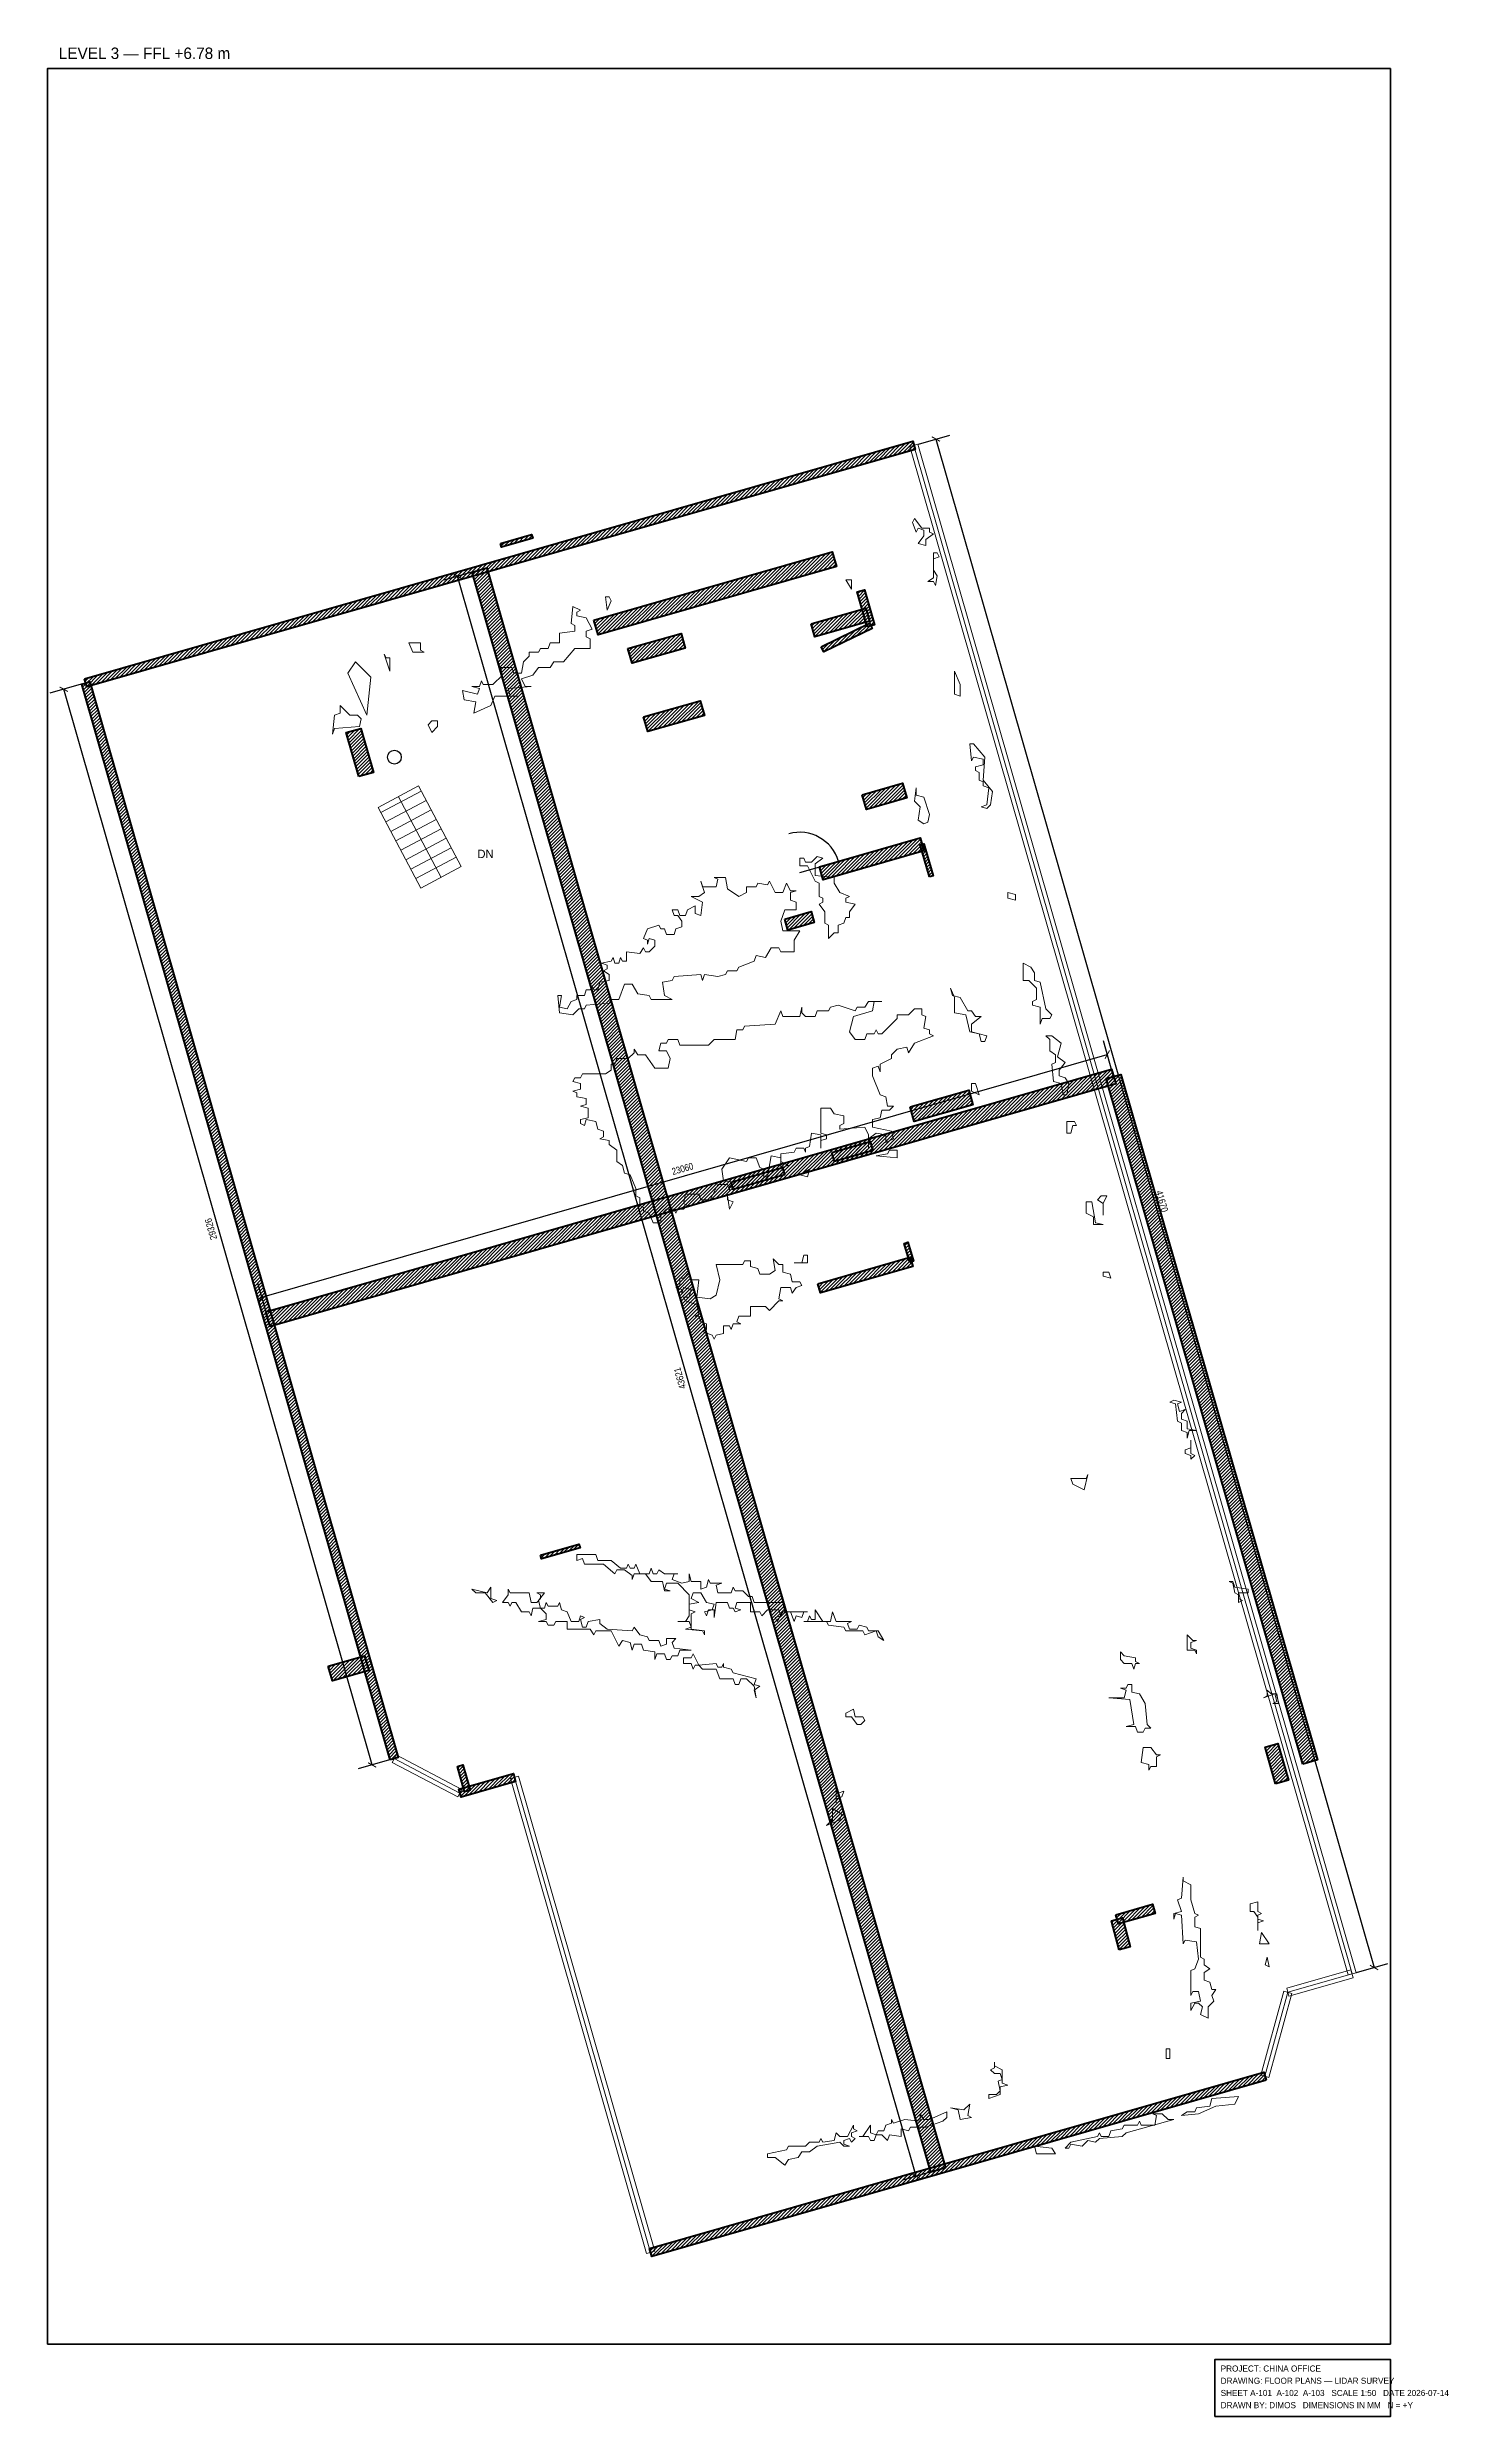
# Model space of a CAD drawing. Header units: metres. Extents: x 0 to 118, y -39 to 25.
# Drawn here: x 80.9 to 117.6, y -38.6 to 23.5 of the extents above; entities that cross this region are included whole.
import ezdxf

# ---------------------------------------------------------------- set-up
doc = ezdxf.new("R2010")
doc.units = ezdxf.units.M
for name, color, linetype, lineweight in [('A-ANNO-DIMS', 3, 'Continuous', 18), ('A-ANNO-SYMB', 1, 'Continuous', 25), ('A-ANNO-TTLB', 7, 'Continuous', 35), ('A-AREA', 3, 'Continuous', 13), ('A-DOOR', 2, 'Continuous', 25), ('A-FLOR-STRS', 5, 'Continuous', 18), ('A-FURN', 8, 'Continuous', 13), ('A-GLAZ', 4, 'Continuous', 13), ('A-WALL', 7, 'Continuous', 60), ('A-WALL-PATT', 8, 'Continuous', 13)]:
    doc.layers.add(name, color=color, linetype=linetype, lineweight=lineweight)
doc.styles.add('OpenSansCondensed-Light', font='OpenSansCondensed-Light.ttf')
doc.dimstyles.new('EZDXF', dxfattribs={"dimtxt": 0.25, "dimasz": 0.175, "dimexe": 0.375, "dimexo": 0.125, "dimgap": 0.1, "dimtad": 1, "dimlfac": 100, "dimzin": 12, "dimdsep": 46, "dimtxsty": 'OpenSansCondensed-Light', "dimblk": 'ARCHTICK', "dimcen": 2.5, "dimazin": 3, "dimtfac": 0.5, "dimtmove": 2, "dimatfit": 3})

msp = doc.modelspace()

# ---------------------------------------------------------------- texts
at = {"layer": 'A-ANNO-TTLB'}
for s, height, p in [('LEVEL 3 — FFL +6.78 m', 0.3, (81.2101, 23.2208)), ('PROJECT: CHINA OFFICE', 0.16, (111.6697, -37.3839)), ('SHEET A-101  A-102  A-103   SCALE 1:50   DATE 2026-07-14', 0.16, (111.6697, -38.0239)), ('DRAWING: FLOOR PLANS — LIDAR SURVEY', 0.16, (111.6697, -37.7039)), ('DRAWN BY: DIMOS   DIMENSIONS IN MM   N = +Y', 0.16, (111.6697, -38.3439))]:
    msp.add_text(s, height=height, dxfattribs=at).set_placement(p)
at = {"layer": 'A-FLOR-STRS'}
msp.add_text('DN', height=0.22, dxfattribs=at).set_placement((92.1843, 2.2795))

# ---------------------------------------------------------------- blocks, each defined once
blk = doc.blocks.new('_ARCHTICK')
at = {"color": 0, "linetype": 'BYBLOCK', "const_width": 0.15}
blk.add_lwpolyline([(-0.5, -0.5), (0.5, 0.5)], dxfattribs=at)

# ---------------------------------------------------------------- dimensions: what is measured, and where the dimension line sits
at = {"layer": 'A-ANNO-DIMS'}
for base, p1, p2, angle in [((104.2048, 13.2613), (103.6281, 13.0959), (115.114, -26.9602), 286), ((103.688, -32.2654), (104.2648, -32.1), (92.2413, 9.8308), 106), ((89.4225, -21.4854), (89.9992, -21.32), (81.9159, 6.8701), 106), ((86.531, -9.2247), (86.6963, -9.8015), (108.8628, -3.4454), 16)]:
    msp.add_linear_dim(base=base, p1=p1, p2=p2, angle=angle, dimstyle='EZDXF', override={"dimtxt": 0.18, "dimdec": 0, "dimlfac": 1000}, dxfattribs=at).render()

# ---------------------------------------------------------------- hatches: boundary and pattern name
at = {"layer": 'A-WALL-PATT'}
h = msp.add_hatch(dxfattribs=at)
h.set_pattern_fill('ANSI31', scale=0.02)
h.paths.add_polyline_path([(81.8855, 6.9758), (103.5977, 13.2017), (103.6584, 12.9902), (81.9462, 6.7643)])
h = msp.add_hatch(dxfattribs=at)
h.set_pattern_fill('ANSI31', scale=0.02)
h.paths.add_polyline_path([(92.7888, 10.5254), (93.6058, 10.7597), (93.6334, 10.6635), (92.8163, 10.4292)])
h = msp.add_hatch(dxfattribs=at)
h.set_pattern_fill('ANSI31', scale=0.02)
h.paths.add_polyline_path([(95.2384, 8.513), (101.4866, 10.3046), (101.5968, 9.9201), (95.3486, 8.1285)])
h = msp.add_hatch(dxfattribs=at)
h.set_pattern_fill('ANSI31', scale=0.02)
h.paths.add_polyline_path([(104.0725, -32.1551), (92.049, 9.7757), (92.4335, 9.8859), (104.457, -32.0449)])
h = msp.add_hatch(dxfattribs=at)
h.set_pattern_fill('ANSI31', scale=0.02)
h.paths.add_polyline_path([(100.9354, 8.4173), (102.3639, 8.8269), (102.4604, 8.4905), (101.0319, 8.0808)])
h = msp.add_hatch(dxfattribs=at)
h.set_pattern_fill('ANSI31', scale=0.02)
h.paths.add_polyline_path([(102.3996, 8.3398), (102.1377, 9.253), (102.33, 9.3081), (102.5918, 8.3949)])
h = msp.add_hatch(dxfattribs=at)
h.set_pattern_fill('ANSI31', scale=0.02)
h.paths.add_polyline_path([(96.1277, 7.7695), (97.5216, 8.1692), (97.6318, 7.7847), (96.238, 7.385)])
h = msp.add_hatch(dxfattribs=at)
h.set_pattern_fill('ANSI31', scale=0.02)
h.paths.add_polyline_path([(101.1982, 7.8161), (102.4627, 8.4347), (102.5287, 8.3), (101.2641, 7.6813)])
h = msp.add_hatch(dxfattribs=at)
h.set_pattern_fill('ANSI31', scale=0.02)
h.paths.add_polyline_path([(89.8935, -21.3503), (81.8101, 6.8397), (82.0216, 6.9004), (90.105, -21.2897)])
h = msp.add_hatch(dxfattribs=at)
h.set_pattern_fill('ANSI31', scale=0.02)
h.paths.add_polyline_path([(96.5376, 5.9774), (98.0275, 6.4046), (98.1378, 6.0201), (96.6478, 5.5929)])
h = msp.add_hatch(dxfattribs=at)
h.set_pattern_fill('ANSI31', scale=0.02)
h.paths.add_polyline_path([(89.0751, 4.415), (88.7443, 5.5685), (89.1288, 5.6788), (89.4596, 4.5253)])
h = msp.add_hatch(dxfattribs=at)
h.set_pattern_fill('ANSI31', scale=0.02)
h.paths.add_polyline_path([(102.2722, 3.9368), (103.3296, 4.24), (103.4398, 3.8555), (102.3825, 3.5523)])
h = msp.add_hatch(dxfattribs=at)
h.set_pattern_fill('ANSI31', scale=0.02)
h.paths.add_polyline_path([(101.1489, 2.0495), (103.7924, 2.8075), (103.8888, 2.471), (101.2454, 1.713)])
h = msp.add_hatch(dxfattribs=at)
h.set_pattern_fill('ANSI31', scale=0.02)
h.paths.add_polyline_path([(104.0332, 1.7862), (103.7925, 2.6255), (103.8887, 2.653), (104.1293, 1.8138)])
h = msp.add_hatch(dxfattribs=at)
h.set_pattern_fill('ANSI31', scale=0.02)
h.paths.add_polyline_path([(100.2418, 0.678), (100.9335, 0.8764), (101.0162, 0.588), (100.3245, 0.3896)])
h = msp.add_hatch(dxfattribs=at)
h.set_pattern_fill('ANSI31', scale=0.02)
h.paths.add_polyline_path([(86.6412, -9.6092), (108.8077, -3.2531), (108.9179, -3.6376), (86.7515, -9.9937)])
h = msp.add_hatch(dxfattribs=at)
h.set_pattern_fill('ANSI31', scale=0.02)
h.paths.add_polyline_path([(113.8222, -21.4664), (108.6705, -3.5005), (109.055, -3.3902), (114.2067, -21.3561)])
h = msp.add_hatch(dxfattribs=at)
h.set_pattern_fill('ANSI31', scale=0.02)
h.paths.add_polyline_path([(103.5252, -4.2424), (105.0633, -3.8014), (105.1735, -4.1859), (103.6355, -4.6269)])
h = msp.add_hatch(dxfattribs=at)
h.set_pattern_fill('ANSI31', scale=0.02)
h.paths.add_polyline_path([(101.4742, -5.434), (102.4835, -5.1445), (102.5524, -5.3849), (101.5431, -5.6743)])
h = msp.add_hatch(dxfattribs=at)
h.set_pattern_fill('ANSI31', scale=0.02)
h.paths.add_polyline_path([(98.8376, -6.216), (100.1834, -5.8301), (100.2385, -6.0224), (98.8928, -6.4082)])
h = msp.add_hatch(dxfattribs=at)
h.set_pattern_fill('ANSI31', scale=0.02)
h.paths.add_polyline_path([(103.5169, -8.3143), (103.3744, -7.8174), (103.4705, -7.7899), (103.613, -8.2868)])
h = msp.add_hatch(dxfattribs=at)
h.set_pattern_fill('ANSI31', scale=0.02)
h.paths.add_polyline_path([(101.1085, -8.8749), (103.5305, -8.1804), (103.5994, -8.4207), (101.1774, -9.1152)])
h = msp.add_hatch(dxfattribs=at)
h.set_pattern_fill('ANSI31', scale=0.02)
h.paths.add_polyline_path([(93.837, -15.9865), (94.8464, -15.6971), (94.8739, -15.7932), (93.8646, -16.0827)])
h = msp.add_hatch(dxfattribs=at)
h.set_pattern_fill('ANSI31', scale=0.02)
h.paths.add_polyline_path([(88.2738, -18.8972), (89.2262, -18.6241), (89.3364, -19.0086), (88.3841, -19.2817)])
h = msp.add_hatch(dxfattribs=at)
h.set_pattern_fill('ANSI31', scale=0.02)
h.paths.add_polyline_path([(113.1109, -21.9824), (112.8352, -21.0211), (113.1717, -20.9247), (113.4473, -21.8859)])
h = msp.add_hatch(dxfattribs=at)
h.set_pattern_fill('ANSI31', scale=0.02)
h.paths.add_polyline_path([(91.8476, -22.1877), (91.6584, -21.5279), (91.8026, -21.4866), (91.9918, -22.1463)])
h = msp.add_hatch(dxfattribs=at)
h.set_pattern_fill('ANSI31', scale=0.02)
h.paths.add_polyline_path([(93.1866, -21.9181), (91.7562, -22.3283), (91.6955, -22.1168), (93.1259, -21.7067)])
h = msp.add_hatch(dxfattribs=at)
h.set_pattern_fill('ANSI31', scale=0.02)
h.paths.add_polyline_path([(108.9188, -25.4103), (109.8801, -25.1347), (109.949, -25.375), (108.9877, -25.6506)])
h = msp.add_hatch(dxfattribs=at)
h.set_pattern_fill('ANSI31', scale=0.02)
h.paths.add_polyline_path([(109.0076, -26.3284), (108.8082, -25.5685), (109.0984, -25.4924), (109.2978, -26.2522)])
h = msp.add_hatch(dxfattribs=at)
h.set_pattern_fill('ANSI31', scale=0.02)
h.paths.add_polyline_path([(112.8598, -29.7499), (96.7564, -34.3675), (96.6957, -34.156), (112.7991, -29.5384)])

# ---------------------------------------------------------------- linework, layer by layer
at = {"layer": 'A-ANNO-SYMB'}
msp.add_circle((90.0076, 4.9242), 0.18, dxfattribs=at)
at = {"layer": 'A-ANNO-TTLB'}
for points in [[(80.9101, -36.6639), (116.1197, -36.6639), (116.1197, 22.9708), (80.9101, 22.9708)], [(111.5197, -38.5639), (116.1197, -38.5639), (116.1197, -37.0639), (111.5197, -37.0639)]]:
    msp.add_lwpolyline(points, close=True, dxfattribs=at)
at = {"layer": 'A-AREA'}
msp.add_lwpolyline([(89.2892, 6.025), (88.7892, 7.125), (88.9892, 7.425), (89.3892, 7.025)], close=True, dxfattribs=at)
at = {"layer": 'A-DOOR'}
msp.add_line((100.6385, 1.9051), (101.6478, 2.1945), dxfattribs=at)
msp.add_arc((100.6385, 1.9051), 1.05, 16, 106, dxfattribs=at)
at = {"layer": 'A-FLOR-STRS'}
for p, q in [((89.6518, 3.4739), (90.7125, 4.0351)), ((89.7828, 3.2264), (90.8435, 3.7876)), ((91.2297, 1.7745), (90.1111, 3.8888)), ((89.9137, 2.9789), (90.9744, 3.5401)), ((90.0447, 2.7314), (91.1054, 3.2926)), ((90.1756, 2.4839), (91.2363, 3.0451)), ((90.3065, 2.2364), (91.3672, 2.7976)), ((90.4375, 1.9889), (91.4982, 2.5501)), ((90.5684, 1.7414), (91.6291, 2.3026))]:
    msp.add_line(p, q, dxfattribs=at)
msp.add_lwpolyline([(90.6993, 1.4939), (89.5808, 3.6083), (90.6415, 4.1694), (91.76, 2.0551)], close=True, dxfattribs=at)
at = {"layer": 'A-FURN'}
for points in [[(103.9392, 10.475), (103.7392, 10.525), (103.8892, 10.725), (103.8892, 10.875), (103.7392, 10.925), (103.6892, 10.825), (103.5892, 11.075), (103.6392, 11.175), (103.8392, 10.925), (104.0392, 10.925), (104.0392, 10.825), (104.1392, 10.775), (103.9392, 10.625)], [(104.1892, 9.425), (104.1392, 9.525), (103.9892, 9.525), (104.1392, 9.625), (104.1392, 10.275), (104.2392, 10.275), (104.2892, 10.175), (104.1392, 10.125), (104.1392, 9.825), (104.2392, 9.675)], [(101.9892, 9.325), (101.8392, 9.575), (101.9892, 9.575)], [(92.0892, 6.075), (92.1392, 6.375), (91.8392, 6.425), (91.7892, 6.675), (92.1892, 6.575), (92.2392, 6.725), (92.0392, 6.775), (92.2392, 6.775), (92.2892, 6.925), (92.3392, 6.825), (92.5892, 6.825), (92.8392, 7.075), (92.7892, 7.275), (93.0892, 7.275), (93.1392, 7.125), (93.3392, 7.125), (93.3892, 7.425), (93.5392, 7.575), (93.5392, 7.675), (93.7892, 7.675), (93.8392, 7.775), (94.0392, 7.775), (94.0892, 7.925), (94.3392, 7.925), (94.3392, 8.175), (94.7392, 8.225), (94.7392, 8.375), (94.6392, 8.425), (94.6892, 8.875), (94.8892, 8.775), (94.7892, 8.725), (94.7892, 8.625), (95.0392, 8.575), (95.1892, 8.275), (95.0392, 8.225), (95.0392, 8.075), (95.1392, 8.025), (95.1392, 7.775), (94.7392, 7.775), (94.4392, 7.425), (94.1892, 7.425), (94.0892, 7.275), (93.7892, 7.275), (93.6392, 7.075), (93.3392, 6.975), (93.4392, 6.775), (93.5892, 6.775), (92.9892, 6.725), (93.0392, 6.525), (93.2392, 6.525), (92.6392, 6.525), (92.5392, 6.275)], [(95.5892, 8.775), (95.5392, 9.125), (95.6392, 9.125), (95.6892, 9.025)], [(89.8892, 7.175), (89.7392, 7.625), (89.7892, 7.525), (89.8892, 7.525)], [(90.4892, 7.675), (90.3892, 7.925), (90.6892, 7.925), (90.6892, 7.725), (90.7892, 7.675)], [(104.8392, 6.525), (104.6892, 6.575), (104.6892, 7.175), (104.8392, 6.825)], [(88.3892, 5.525), (88.4392, 6.025), (88.5892, 6.075), (88.5892, 6.275), (88.8392, 6.025), (89.0392, 6.025), (89.1392, 5.925), (89.0892, 5.725), (88.4392, 5.675)], [(90.9892, 5.575), (90.8892, 5.775), (90.9892, 5.875), (91.1392, 5.875), (91.1392, 5.725)], [(105.5392, 3.575), (105.3892, 3.625), (105.5392, 3.675), (105.5892, 4.125), (105.4392, 4.175), (105.4392, 4.275), (105.3392, 4.325), (105.3392, 4.525), (105.2392, 4.575), (105.2392, 4.675), (105.4392, 4.725), (105.4392, 4.875), (105.1892, 4.925), (105.1392, 4.825), (105.0892, 5.275), (105.1892, 5.275), (105.4892, 4.925), (105.4392, 4.325), (105.6892, 4.025), (105.6392, 3.675)], [(103.8892, 3.175), (103.7392, 3.275), (103.7892, 3.625), (103.6392, 3.775), (103.6892, 4.125), (103.6892, 3.925), (103.8892, 3.875), (104.0392, 3.425), (103.9892, 3.225)], [(101.3892, 0.175), (101.3892, 0.525), (101.2892, 0.575), (101.2892, 0.875), (101.1392, 1.075), (101.2392, 1.125), (101.2392, 1.225), (101.1392, 1.275), (101.1392, 1.625), (101.0392, 1.675), (100.8392, 2.075), (100.6392, 2.075), (100.6392, 2.275), (100.7392, 2.275), (100.7892, 2.175), (100.9392, 2.175), (101.0892, 2.325), (101.2392, 2.275), (101.0392, 2.125), (101.0392, 1.825), (101.5392, 1.775), (101.5392, 1.625), (101.6892, 1.375), (101.9392, 1.275), (101.8392, 1.225), (101.8392, 1.125), (102.0892, 1.075), (101.9392, 0.875), (101.9392, 0.725), (101.8392, 0.725), (101.7892, 0.575), (101.6392, 0.525), (101.6392, 0.325), (101.5392, 0.325)], [(94.3392, -1.775), (94.2892, -1.325), (94.3892, -1.325), (94.3392, -1.625), (94.5392, -1.675), (94.6392, -1.475), (94.7892, -1.425), (94.7892, -1.325), (94.9892, -1.325), (95.0392, -1.175), (95.1392, -1.175), (95.1892, -1.075), (95.2392, -1.175), (95.3392, -1.175), (95.3892, -0.975), (95.6392, -0.925), (95.6392, -0.775), (95.4892, -0.675), (95.5892, -0.625), (95.5892, -0.525), (95.4392, -0.475), (95.6892, -0.425), (95.7392, -0.325), (95.7892, -0.475), (95.8892, -0.475), (95.9392, -0.325), (95.9892, -0.425), (96.0892, -0.425), (96.0892, -0.175), (96.4392, -0.225), (96.5392, -0.075), (96.5892, -0.175), (96.6892, -0.175), (96.8392, -0.025), (96.8392, 0.125), (96.6892, 0.175), (96.6392, 0.025), (96.6392, 0.125), (96.5392, 0.175), (96.6392, 0.425), (96.9392, 0.525), (96.9892, 0.425), (97.0892, 0.425), (97.1392, 0.275), (97.3392, 0.275), (97.3892, 0.425), (97.5392, 0.475), (97.5392, 0.625), (97.4392, 0.775), (97.3392, 0.775), (97.2892, 0.925), (97.4392, 0.925), (97.4892, 0.775), (97.6392, 0.775), (97.6892, 0.925), (97.8892, 1.025), (97.8892, 0.825), (98.0392, 0.775), (98.0892, 1.125), (97.7892, 1.275), (97.9892, 1.275), (98.1392, 1.375), (98.0392, 1.675), (98.0892, 1.525), (98.4392, 1.525), (98.4892, 1.725), (98.3892, 1.775), (98.6892, 1.775), (98.7392, 1.475), (99.0392, 1.275), (99.2392, 1.375), (99.2392, 1.525), (99.4892, 1.525), (99.5392, 1.625), (99.7892, 1.575), (99.8392, 1.675), (99.9892, 1.375), (100.1892, 1.375), (100.2892, 1.625), (100.3892, 1.425), (100.5392, 1.425), (100.3892, 1.375), (100.3892, 1.175), (100.5392, 1.125), (100.5392, 0.925), (100.2392, 0.925), (100.1392, 0.625), (100.1892, 0.375), (100.6392, 0.375), (100.4892, 0.125), (100.4892, -0.175), (100.1392, -0.175), (100.0892, -0.075), (99.8892, -0.075), (99.7392, -0.325), (99.4892, -0.275), (99.4392, -0.425), (99.0392, -0.575), (98.9892, -0.675), (98.7392, -0.675), (98.6892, -0.775), (98.4892, -0.825), (98.1392, -0.775), (98.0892, -0.925), (98.0392, -0.775), (97.3392, -0.825), (97.2892, -0.925), (97.0392, -0.975), (97.0892, -1.325), (97.2892, -1.425), (96.7392, -1.425), (96.6892, -1.325), (96.3892, -1.275), (96.2392, -1.025), (96.0392, -1.025), (95.8892, -1.425), (95.6892, -1.425), (95.6392, -1.525), (95.0392, -1.575), (94.9892, -1.675), (94.8392, -1.675), (94.6892, -1.825)], [(106.2892, 1.175), (106.0892, 1.225), (106.0892, 1.375), (106.2892, 1.325)], [(106.9392, -2.075), (106.9392, -1.625), (106.7392, -1.575), (106.7392, -1.475), (106.8392, -1.425), (106.8392, -1.125), (106.6392, -0.925), (106.4892, -0.925), (106.4892, -0.475), (106.6892, -0.575), (106.7892, -0.725), (106.7892, -0.925), (106.9392, -0.975), (107.0892, -1.675), (107.2392, -1.825), (107.1892, -1.925), (106.9892, -1.925)], [(105.4892, -2.525), (105.3892, -2.525), (105.3392, -2.325), (105.0892, -2.275), (104.9892, -1.825), (104.6892, -1.775), (104.6892, -1.375), (104.5892, -1.125), (104.6392, -1.325), (104.8392, -1.375), (105.0392, -1.725), (105.1392, -1.725), (105.2392, -1.875), (105.3892, -1.875), (105.1392, -2.075), (105.1392, -2.275), (105.5392, -2.375)], [(94.8892, -4.675), (94.8892, -4.575), (95.0892, -4.525), (95.0892, -4.275), (94.8892, -4.225), (95.0392, -4.175), (95.0392, -4.025), (94.7892, -3.975), (94.7892, -3.875), (94.6892, -3.825), (94.8892, -3.775), (94.8892, -3.625), (94.6892, -3.575), (94.7392, -3.475), (94.8892, -3.475), (94.9392, -3.375), (95.5392, -3.375), (95.6892, -3.275), (95.6892, -3.125), (95.7892, -3.125), (95.8392, -2.975), (96.1392, -2.975), (96.2892, -2.825), (96.2892, -2.725), (96.3892, -2.875), (96.5892, -2.875), (96.8392, -3.225), (97.1892, -3.225), (97.2392, -2.975), (97.1392, -2.775), (96.9392, -2.775), (96.9892, -2.575), (97.1392, -2.575), (97.1892, -2.475), (97.4392, -2.475), (97.4892, -2.625), (98.2392, -2.625), (98.3892, -2.475), (98.9392, -2.475), (98.9892, -2.225), (99.1392, -2.225), (99.1892, -2.125), (99.9892, -2.075), (100.1392, -1.725), (100.1892, -1.875), (100.6392, -1.875), (100.6892, -1.625), (100.6892, -1.775), (100.7892, -1.875), (101.0392, -1.875), (101.0892, -1.725), (101.3892, -1.725), (101.4392, -1.625), (101.6392, -1.575), (102.0892, -1.725), (102.1392, -1.625), (102.3392, -1.625), (102.4392, -1.475), (102.7892, -1.475), (102.5892, -1.475), (102.5392, -1.725), (102.0392, -1.875), (101.9392, -2.275), (102.0892, -2.475), (102.3392, -2.475), (102.3892, -2.325), (102.5892, -2.325), (102.6392, -2.225), (102.6892, -2.325), (102.7892, -2.325), (103.1892, -1.925), (103.1892, -1.825), (103.4892, -1.825), (103.6392, -1.675), (103.8392, -1.675), (103.8392, -1.825), (103.9392, -1.875), (103.8892, -2.175), (104.0392, -2.225), (104.0392, -2.325), (104.1392, -2.375), (103.6392, -2.575), (103.4892, -2.825), (103.4392, -2.675), (103.1892, -2.725), (103.0392, -2.875), (103.0392, -2.975), (102.7392, -3.125), (102.7392, -3.325), (102.6892, -3.175), (102.5392, -3.225), (102.5392, -3.425), (102.7392, -3.925), (102.8892, -3.975), (102.9392, -4.225), (103.0892, -4.225), (102.9892, -4.325), (102.7892, -4.325), (102.7392, -4.525), (102.5392, -4.575), (102.5392, -4.775), (103.0392, -4.875), (103.0892, -5.075), (102.8892, -5.175), (102.8892, -4.975), (102.6392, -4.925), (102.4392, -5.075), (102.4392, -5.325), (102.4392, -4.975), (102.3392, -4.775), (101.6892, -4.825), (101.6892, -4.725), (101.7892, -4.675), (101.7892, -4.475), (101.5392, -4.425), (101.4392, -4.275), (101.1892, -4.275), (101.1892, -4.925), (101.3392, -4.975), (101.3392, -5.075), (101.1892, -5.125), (101.1892, -5.325), (101.1892, -4.975), (100.9392, -4.925), (100.8892, -5.275), (100.7892, -5.325), (100.7892, -5.425), (100.7392, -5.325), (100.5392, -5.325), (100.4892, -5.425), (100.1392, -5.475), (100.1392, -5.675), (100.3392, -5.775), (100.1392, -5.825), (100.1392, -5.575), (99.8892, -5.525), (99.7892, -6.075), (99.6892, -6.075), (99.6892, -5.875), (99.5892, -5.825), (99.4892, -5.575), (99.2892, -5.575), (99.2392, -5.675), (98.7892, -5.575), (98.5892, -5.875), (98.6392, -6.175), (98.9392, -6.225), (98.7892, -6.325), (98.7892, -6.425), (98.7392, -6.275), (98.4892, -6.275), (98.2892, -6.675), (98.0392, -6.675), (97.9892, -6.525), (97.6392, -6.525), (97.5892, -6.775), (97.6892, -6.825), (97.5892, -6.925), (97.4392, -6.925), (97.3892, -7.025), (97.3392, -6.925), (97.1392, -6.925), (96.9892, -7.075), (96.9892, -7.275), (96.7892, -7.275), (96.6892, -7.025), (96.5392, -6.975), (96.5392, -6.875), (96.4392, -6.825), (96.4392, -6.625), (96.3392, -6.575), (96.3392, -6.375), (96.1892, -6.025), (96.0392, -5.975), (95.9892, -5.775), (95.8392, -5.675), (95.8392, -5.375), (95.6392, -5.225), (95.6392, -5.125), (95.3892, -5.075), (95.4892, -5.025), (95.4892, -4.875), (95.3392, -4.825), (95.2892, -4.625), (95.0392, -4.575), (94.9892, -4.725)], [(107.6392, -3.925), (107.5392, -3.925), (107.4892, -3.625), (107.2892, -3.575), (107.2392, -3.125), (107.3392, -3.075), (107.3392, -2.875), (107.1892, -2.775), (107.1892, -2.475), (107.0892, -2.375), (107.2392, -2.375), (107.4892, -2.575), (107.3892, -2.925), (107.5892, -3.075), (107.4392, -3.275), (107.4392, -3.425), (107.5892, -3.475), (107.6892, -3.625)], [(105.3392, -3.925), (105.1392, -3.825), (105.1392, -3.625), (105.2392, -3.625)], [(107.6392, -4.925), (107.6392, -4.625), (107.8392, -4.625), (107.8892, -4.725), (107.7892, -4.725), (107.7392, -4.925)], [(102.6392, -5.525), (102.9392, -5.475), (102.9892, -5.375), (103.1892, -5.375), (103.1892, -5.575)], [(100.6392, -6.025), (100.8892, -5.875), (100.8392, -6.075)], [(98.7892, -6.925), (98.7392, -6.575), (98.7392, -6.675), (98.8892, -6.725)], [(108.5892, -7.325), (108.3392, -7.325), (108.3392, -7.125), (108.1392, -7.025), (108.1392, -6.725), (108.2892, -6.725), (108.3892, -7.275)], [(108.5892, -7.075), (108.5892, -6.775), (108.4392, -6.675), (108.5392, -6.575), (108.6892, -6.575), (108.5892, -6.775)], [(97.3892, -8.975), (97.4892, -8.925), (97.4892, -8.725), (97.5892, -8.725), (97.7392, -8.575), (97.7892, -8.775), (97.9892, -8.775), (97.9392, -9.225), (98.2892, -9.275), (98.4392, -9.175), (98.5392, -8.775), (98.4392, -8.375), (99.1392, -8.375), (99.1892, -8.275), (99.3392, -8.275), (99.3392, -8.425), (99.5392, -8.475), (99.5892, -8.625), (99.8392, -8.625), (99.9892, -8.525), (99.9392, -8.225), (100.0892, -8.375), (100.1892, -8.375), (100.1892, -8.575), (100.3892, -8.625), (100.4392, -8.825), (100.6392, -8.825), (100.6892, -8.925), (100.5392, -8.975), (100.4392, -9.125), (100.3892, -8.975), (100.1392, -8.975), (100.0892, -9.275), (100.1892, -9.325), (100.0892, -9.325), (99.8392, -9.575), (99.7392, -9.475), (99.3392, -9.475), (99.3392, -9.725), (99.0392, -9.725), (98.9892, -9.875), (99.0892, -9.925), (98.8892, -9.925), (98.8392, -10.075), (98.7892, -9.975), (98.6392, -9.975), (98.6392, -10.175), (98.4392, -10.225), (98.3892, -10.325), (98.3392, -10.225), (98.0892, -10.125), (98.1892, -10.075), (98.1892, -9.925), (98.0392, -9.875), (97.9892, -9.725), (97.8892, -9.725), (97.9892, -9.675), (97.9392, -9.425), (97.6392, -9.325), (97.5892, -9.225), (97.7392, -9.225), (97.7892, -9.025), (97.5892, -8.975), (97.5392, -9.125), (97.5392, -9.025)], [(100.4892, -8.325), (100.6892, -8.325), (100.7392, -8.125), (100.8392, -8.125), (100.8392, -8.325)], [(108.7892, -8.725), (108.5892, -8.675), (108.5892, -8.575), (108.7392, -8.575)], [(110.7892, -12.925), (110.7892, -12.775), (110.6392, -12.725), (110.6392, -12.525), (110.5392, -12.475), (110.4892, -12.025), (110.3392, -11.975), (110.4392, -11.925), (110.6392, -11.975), (110.5392, -12.025), (110.5892, -12.225), (110.7392, -12.175), (110.6392, -12.275), (110.6392, -12.425), (110.7892, -12.475), (110.7892, -12.675), (111.0392, -12.725), (110.8392, -12.725)], [(110.8892, -13.475), (110.8892, -13.375), (110.7392, -13.325), (110.7392, -13.225), (110.8892, -13.175), (110.8892, -12.975), (110.8892, -13.325), (110.9892, -13.375)], [(107.7892, -14.125), (107.7392, -13.975), (108.1392, -13.975), (108.1892, -13.875), (108.0892, -14.275)], [(100.8392, -17.475), (100.7392, -17.475), (100.6892, -17.625), (100.5392, -17.575), (100.4892, -17.725), (100.3892, -17.475), (100.1892, -17.475), (100.0392, -17.725), (99.9892, -17.625), (100.1392, -17.575), (100.0892, -17.425), (99.7892, -17.425), (99.6392, -17.575), (99.5892, -17.475), (99.3392, -17.475), (99.3392, -17.225), (98.9892, -17.225), (98.9392, -17.375), (99.0892, -17.425), (98.9392, -17.475), (98.8892, -17.375), (98.7892, -17.375), (98.7392, -17.225), (98.4392, -17.225), (98.3892, -17.625), (98.3892, -17.425), (98.2392, -17.425), (98.1892, -17.575), (98.1392, -17.475), (98.3392, -17.425), (98.3892, -17.275), (98.1892, -17.225), (98.0392, -16.975), (97.8392, -16.975), (97.7892, -17.125), (97.9892, -17.225), (97.7392, -17.275), (97.7392, -17.425), (97.8892, -17.475), (97.7892, -17.525), (97.7892, -17.925), (98.1392, -17.975), (98.1392, -18.075), (98.0892, -17.975), (97.6392, -17.925), (97.7892, -17.875), (97.7392, -17.725), (97.4392, -17.725), (97.6392, -17.725), (97.7392, -17.575), (97.7392, -17.025), (97.4392, -16.725), (97.1392, -16.725), (97.0892, -16.875), (97.2392, -16.925), (97.0892, -16.925), (97.0392, -16.675), (96.7392, -16.675), (96.5892, -16.475), (96.2892, -16.475), (96.2392, -16.625), (96.2392, -16.525), (96.0392, -16.375), (95.8392, -16.375), (95.7892, -16.475), (95.4892, -16.225), (94.9892, -16.225), (94.9392, -16.075), (94.7892, -16.125), (94.7892, -15.975), (95.2892, -15.975), (95.3392, -16.125), (95.6892, -16.125), (95.9392, -16.325), (96.0892, -16.325), (96.1392, -16.225), (96.1892, -16.325), (96.2892, -16.325), (96.3392, -16.225), (96.4392, -16.475), (96.6892, -16.475), (96.7392, -16.325), (96.7892, -16.475), (96.8892, -16.475), (96.9392, -16.375), (97.0892, -16.475), (97.4392, -16.475), (97.3392, -16.475), (97.2892, -16.625), (97.5392, -16.725), (97.7392, -16.675), (97.7392, -16.475), (97.7892, -16.675), (98.0392, -16.675), (98.0392, -16.875), (98.1892, -16.825), (98.2392, -16.625), (98.2892, -16.725), (98.5892, -16.725), (98.4392, -16.775), (98.4892, -16.975), (98.8392, -16.975), (98.8892, -16.825), (98.9392, -16.925), (99.1392, -16.925), (99.2892, -17.075), (99.3892, -17.075), (99.4392, -17.225), (100.1892, -17.225), (100.2392, -17.475)], [(112.2392, -17.175), (112.1392, -17.225), (112.1392, -17.025), (112.0392, -16.975), (111.9892, -16.725), (111.8892, -16.675), (111.9892, -16.675), (112.0392, -16.825), (112.3892, -16.875), (112.3892, -16.975), (112.1392, -16.975), (112.1392, -17.125)], [(92.6892, -17.175), (92.5892, -17.225), (92.3892, -16.975), (92.1392, -16.975), (92.0392, -16.875), (92.4392, -16.975), (92.5392, -16.825), (92.5392, -17.125)], [(97.7892, -18.475), (97.4892, -18.475), (97.4392, -18.625), (97.2892, -18.625), (97.2392, -18.725), (97.1392, -18.725), (97.0892, -18.575), (96.8892, -18.575), (96.8392, -18.725), (96.8392, -18.525), (96.5392, -18.475), (96.4892, -18.325), (96.2892, -18.325), (96.2392, -18.475), (96.1892, -18.275), (95.9892, -18.225), (95.8892, -18.375), (95.6892, -17.975), (95.2892, -17.975), (95.2392, -18.075), (95.1392, -17.925), (94.5392, -17.925), (94.5392, -17.725), (94.2392, -17.725), (94.1892, -17.825), (94.0392, -17.825), (93.9892, -17.725), (93.7892, -17.725), (93.9892, -17.675), (93.9892, -17.525), (93.8392, -17.375), (93.6392, -17.375), (93.5892, -17.575), (93.5392, -17.475), (93.3392, -17.475), (93.1892, -17.225), (93.0892, -17.225), (93.0392, -17.325), (92.9892, -17.225), (92.8392, -17.225), (92.9892, -17.025), (92.9892, -16.875), (93.0392, -16.975), (93.5392, -16.975), (93.5892, -17.225), (93.7392, -17.225), (93.8392, -17.125), (93.8392, -17.025), (93.7392, -16.975), (93.9392, -16.975), (93.7892, -17.175), (93.8392, -17.375), (93.9392, -17.375), (93.9892, -17.225), (94.0392, -17.325), (94.2892, -17.325), (94.3392, -17.225), (94.3892, -17.425), (94.5392, -17.475), (94.6392, -17.725), (94.8392, -17.725), (94.8892, -17.575), (94.9892, -17.625), (94.8892, -17.675), (94.9392, -17.875), (95.0392, -17.875), (95.0892, -17.725), (95.3892, -17.675), (95.3892, -17.775), (95.5892, -17.925), (96.2392, -17.975), (96.2892, -17.875), (96.4392, -18.075), (96.6392, -18.125), (96.6892, -18.225), (96.9392, -18.225), (96.9892, -18.375), (97.1392, -18.325), (97.1392, -18.175), (97.3892, -18.175), (97.2892, -18.275), (97.3392, -18.425)], [(102.8392, -18.225), (102.6892, -18.125), (102.6392, -17.975), (102.3392, -18.075), (102.2892, -17.975), (101.8392, -17.975), (101.7892, -17.875), (101.3892, -17.825), (101.3392, -17.725), (100.7392, -17.725), (100.8392, -17.725), (100.8892, -17.575), (100.9392, -17.675), (101.0392, -17.675), (101.0392, -17.425), (101.2392, -17.725), (101.4392, -17.725), (101.4892, -17.475), (101.5892, -17.725), (101.9892, -17.725), (101.8892, -17.775), (101.9392, -17.925), (102.1392, -17.925), (102.1892, -17.825), (102.3892, -17.875), (102.4392, -17.975), (102.6892, -17.975)], [(99.4892, -19.725), (99.4392, -19.425), (99.2392, -19.225), (99.0892, -19.225), (99.0392, -19.375), (98.9392, -19.375), (98.8892, -19.225), (98.5392, -19.225), (98.4392, -18.975), (98.0892, -18.975), (97.9892, -18.875), (97.8892, -18.875), (97.8392, -18.975), (97.7892, -18.825), (97.5892, -18.825), (97.5892, -18.675), (97.7892, -18.675), (97.8392, -18.575), (97.9892, -18.875), (98.4392, -18.825), (98.4892, -18.925), (98.5892, -18.925), (98.6392, -18.825), (98.6392, -18.925), (98.8392, -18.975), (98.8892, -19.075), (99.4892, -19.225), (99.4392, -19.375), (99.5892, -19.425), (99.4392, -19.525)], [(109.5392, -18.825), (109.4392, -18.825), (109.3892, -18.975), (109.3392, -18.825), (109.1392, -18.825), (109.0392, -18.725), (109.0392, -18.525), (109.1392, -18.625), (109.4392, -18.675), (109.4392, -18.775)], [(111.0392, -18.575), (110.9892, -18.475), (110.7892, -18.475), (110.7892, -18.075), (110.9392, -18.225), (111.0392, -18.225), (110.8892, -18.275), (110.8892, -18.425), (111.0392, -18.475)], [(109.6392, -20.625), (109.4892, -20.625), (109.4392, -20.475), (109.1892, -20.475), (109.3892, -20.425), (109.2892, -19.775), (108.7392, -19.725), (109.1392, -19.725), (109.1892, -19.525), (109.0392, -19.475), (109.1892, -19.475), (109.2392, -19.375), (109.3392, -19.375), (109.3392, -19.575), (109.5392, -19.625), (109.6892, -19.875), (109.7392, -20.425), (109.8392, -20.525), (109.6892, -20.525)], [(113.1892, -19.875), (113.0392, -19.875), (113.1392, -19.825), (113.0892, -19.625), (112.7892, -19.725), (112.8892, -19.675), (112.8892, -19.525), (112.9892, -19.625), (113.1392, -19.625)], [(102.2392, -20.425), (102.1392, -20.425), (101.9892, -20.225), (101.8392, -20.225), (101.8392, -20.125), (102.0392, -20.025), (102.0892, -20.225), (102.2892, -20.225), (102.3392, -20.325)], [(109.7892, -21.625), (109.7892, -21.475), (109.5892, -21.425), (109.6392, -21.025), (109.8392, -21.025), (109.9892, -21.225), (110.0892, -21.225), (109.9892, -21.275), (109.9892, -21.525), (109.8392, -21.525)], [(101.5892, -22.475), (101.5892, -22.025), (101.6392, -22.225), (101.7892, -22.175), (101.7392, -22.325), (101.5892, -22.375)], [(101.3392, -23.075), (101.4892, -22.925), (101.4892, -22.625), (101.7392, -22.775), (101.6892, -22.925)], [(111.3392, -28.125), (111.1392, -28.025), (111.1892, -27.825), (111.0892, -27.725), (110.9892, -27.725), (110.8892, -27.925), (110.8892, -27.725), (111.1392, -27.675), (111.0892, -27.425), (110.9392, -27.425), (110.8892, -27.525), (110.8892, -26.875), (110.9892, -26.825), (111.0892, -26.575), (111.0392, -26.125), (110.7392, -26.075), (110.6892, -26.175), (110.6392, -25.425), (110.4892, -25.375), (110.4392, -25.525), (110.4392, -25.375), (110.6392, -25.325), (110.5392, -25.025), (110.6392, -24.975), (110.6892, -24.425), (110.6892, -24.525), (110.8892, -24.625), (110.8892, -25.025), (110.9892, -25.375), (111.0892, -25.425), (110.9892, -25.475), (110.9892, -25.725), (111.1392, -25.775), (111.1392, -26.525), (111.2392, -26.575), (111.2392, -26.725), (111.3892, -26.825), (111.2392, -26.925), (111.2392, -27.125), (111.3892, -27.175), (111.4392, -27.375), (111.5392, -27.375), (111.4392, -27.525), (111.4892, -27.675), (111.3392, -27.825)], [(112.6392, -25.825), (112.6392, -25.475), (112.5392, -25.325), (112.4392, -25.325), (112.4392, -25.125), (112.6392, -25.075), (112.6392, -25.325), (112.7392, -25.375), (112.6392, -25.425), (112.6392, -25.525), (112.7892, -25.575), (112.6392, -25.625)], [(112.9392, -26.175), (112.6892, -26.175), (112.7392, -25.875)], [(112.9392, -26.775), (112.8392, -26.725), (112.8892, -26.525)], [(110.2392, -29.175), (110.2392, -28.925), (110.3392, -28.925), (110.3392, -29.175)], [(105.5892, -30.225), (105.5892, -30.125), (105.7892, -30.125), (105.8892, -30.025), (105.8392, -29.775), (105.9392, -29.725), (105.8892, -29.575), (105.7392, -29.575), (105.6392, -29.475), (105.7392, -29.425), (105.7392, -29.275), (105.7392, -29.375), (105.9392, -29.475), (105.9392, -29.825), (106.0892, -29.875), (105.8892, -29.925), (105.8892, -30.125)], [(104.5892, -30.475), (104.9392, -30.525), (105.0892, -30.375), (105.0392, -30.675), (105.1392, -30.725), (104.8392, -30.775), (104.7892, -30.525)], [(110.6392, -30.675), (110.7892, -30.575), (110.9892, -30.575), (111.0392, -30.475), (111.3892, -30.425), (111.4392, -30.225), (112.1392, -30.175), (112.0392, -30.375), (111.5392, -30.425), (111.0892, -30.625)], [(99.7892, -31.775), (99.7892, -31.675), (100.2892, -31.575), (100.3392, -31.475), (100.7892, -31.475), (100.8892, -31.375), (101.1392, -31.375), (101.1892, -31.275), (101.2392, -31.375), (101.5392, -31.325), (101.5892, -31.125), (101.6892, -31.225), (101.8892, -31.225), (102.0392, -30.925), (102.0392, -31.025), (102.1392, -31.075), (101.9892, -31.125), (101.9892, -31.225), (102.0892, -31.275), (101.9892, -31.375), (101.9392, -31.275), (101.7892, -31.325), (101.7892, -31.425), (101.9392, -31.475), (101.7892, -31.475), (101.6892, -31.375), (101.0892, -31.475), (100.8892, -31.625), (100.6892, -31.625), (100.5892, -31.775), (100.3392, -31.825), (100.2392, -31.975), (99.9892, -31.775)], [(102.1892, -31.225), (102.2892, -31.225), (102.4892, -30.925), (102.4892, -31.125), (102.6392, -31.175), (102.6892, -31.075), (102.8392, -31.075), (102.8892, -30.925), (103.0392, -30.875), (103.0392, -30.775), (103.0892, -30.875), (103.3892, -30.775), (103.7892, -30.825), (103.7892, -30.625), (103.8892, -30.775), (104.0392, -30.775), (104.4892, -30.575), (104.4892, -30.725), (104.3892, -30.825), (103.9392, -30.975), (103.5392, -30.975), (103.4892, -31.075), (103.2892, -31.025), (103.2892, -31.225), (102.9892, -31.175), (102.9392, -31.325), (102.7892, -31.175), (102.6392, -31.175), (102.5892, -31.325), (102.4892, -31.325), (102.4392, -31.225)], [(107.5892, -31.525), (107.7392, -31.375), (108.4392, -31.225), (108.4892, -31.125), (108.5392, -31.225), (108.7392, -31.225), (108.7892, -31.075), (109.0892, -31.025), (109.1392, -30.925), (109.4892, -30.925), (109.5392, -30.825), (109.5892, -30.925), (109.9392, -30.925), (109.9892, -30.675), (109.8892, -30.625), (110.1392, -30.625), (110.2892, -30.775), (110.4392, -30.775), (109.1892, -31.125), (109.0892, -31.225), (108.4892, -31.275), (108.3892, -31.375), (108.1892, -31.325), (108.0392, -31.475), (107.7392, -31.425), (107.6892, -31.525)], [(106.7892, -31.475), (107.2392, -31.525), (107.3392, -31.675), (106.8392, -31.675)]]:
    msp.add_lwpolyline(points, close=True, dxfattribs=at)
at = {"layer": 'A-GLAZ'}
for p, q in [((103.6281, 13.0959), (115.114, -26.9602)), ((91.7259, -22.2226), (89.9992, -21.32)), ((96.726, -34.2617), (93.1563, -21.8124)), ((115.114, -26.9602), (113.4297, -27.4431)), ((113.4297, -27.4431), (112.8295, -29.6441))]:
    msp.add_line(p, q, dxfattribs=at)
for points in [[(103.7338, 13.1262), (115.2197, -26.9299), (115.0082, -26.9905), (103.5223, 13.0656)], [(91.6749, -22.32), (89.9483, -21.4175), (90.0502, -21.2225), (91.7768, -22.1251)], [(96.6203, -34.292), (93.0505, -21.8427), (93.262, -21.7821), (96.8318, -34.2314)], [(115.1443, -27.0659), (113.46, -27.5489), (113.3994, -27.3374), (115.0836, -26.8545)], [(113.5358, -27.4721), (112.9356, -29.6731), (112.7233, -29.6152), (113.3236, -27.4142)]]:
    msp.add_lwpolyline(points, close=True, dxfattribs=at)
at = {"layer": 'A-WALL'}
for points in [[(81.8855, 6.9758), (103.5977, 13.2017), (103.6584, 12.9902), (81.9462, 6.7643)], [(92.7888, 10.5254), (93.6058, 10.7597), (93.6334, 10.6635), (92.8163, 10.4292)], [(95.2384, 8.513), (101.4866, 10.3046), (101.5968, 9.9201), (95.3486, 8.1285)], [(104.0725, -32.1551), (92.049, 9.7757), (92.4335, 9.8859), (104.457, -32.0449)], [(100.9354, 8.4173), (102.3639, 8.8269), (102.4604, 8.4905), (101.0319, 8.0808)], [(102.3996, 8.3398), (102.1377, 9.253), (102.33, 9.3081), (102.5918, 8.3949)], [(96.1277, 7.7695), (97.5216, 8.1692), (97.6318, 7.7847), (96.238, 7.385)], [(101.1982, 7.8161), (102.4627, 8.4347), (102.5287, 8.3), (101.2641, 7.6813)], [(89.8935, -21.3503), (81.8101, 6.8397), (82.0216, 6.9004), (90.105, -21.2897)], [(96.5376, 5.9774), (98.0275, 6.4046), (98.1378, 6.0201), (96.6478, 5.5929)], [(89.0751, 4.415), (88.7443, 5.5685), (89.1288, 5.6788), (89.4596, 4.5253)], [(102.2722, 3.9368), (103.3296, 4.24), (103.4398, 3.8555), (102.3825, 3.5523)], [(101.1489, 2.0495), (103.7924, 2.8075), (103.8888, 2.471), (101.2454, 1.713)], [(104.0332, 1.7862), (103.7925, 2.6255), (103.8887, 2.653), (104.1293, 1.8138)], [(100.2418, 0.678), (100.9335, 0.8764), (101.0162, 0.588), (100.3245, 0.3896)], [(86.6412, -9.6092), (108.8077, -3.2531), (108.9179, -3.6376), (86.7515, -9.9937)], [(113.8222, -21.4664), (108.6705, -3.5005), (109.055, -3.3902), (114.2067, -21.3561)], [(103.5252, -4.2424), (105.0633, -3.8014), (105.1735, -4.1859), (103.6355, -4.6269)], [(101.4742, -5.434), (102.4835, -5.1445), (102.5524, -5.3849), (101.5431, -5.6743)], [(98.8376, -6.216), (100.1834, -5.8301), (100.2385, -6.0224), (98.8928, -6.4082)], [(103.5169, -8.3143), (103.3744, -7.8174), (103.4705, -7.7899), (103.613, -8.2868)], [(101.1085, -8.8749), (103.5305, -8.1804), (103.5994, -8.4207), (101.1774, -9.1152)], [(93.837, -15.9865), (94.8464, -15.6971), (94.8739, -15.7932), (93.8646, -16.0827)], [(88.2738, -18.8972), (89.2262, -18.6241), (89.3364, -19.0086), (88.3841, -19.2817)], [(113.1109, -21.9824), (112.8352, -21.0211), (113.1717, -20.9247), (113.4473, -21.8859)], [(91.8476, -22.1877), (91.6584, -21.5279), (91.8026, -21.4866), (91.9918, -22.1463)], [(93.1866, -21.9181), (91.7562, -22.3283), (91.6955, -22.1168), (93.1259, -21.7067)], [(108.9188, -25.4103), (109.8801, -25.1347), (109.949, -25.375), (108.9877, -25.6506)], [(109.0076, -26.3284), (108.8082, -25.5685), (109.0984, -25.4924), (109.2978, -26.2522)], [(112.8598, -29.7499), (96.7564, -34.3675), (96.6957, -34.156), (112.7991, -29.5384)]]:
    msp.add_lwpolyline(points, close=True, dxfattribs=at)

msp.set_redraw_order([(e.dxf.handle, doc.entitydb.next_handle()) for e in msp.query("TEXT MTEXT ATTDEF DIMENSION ARC_DIMENSION")])  # texts and dimensions are drawn at this point

doc.saveas('drawing.dxf')
